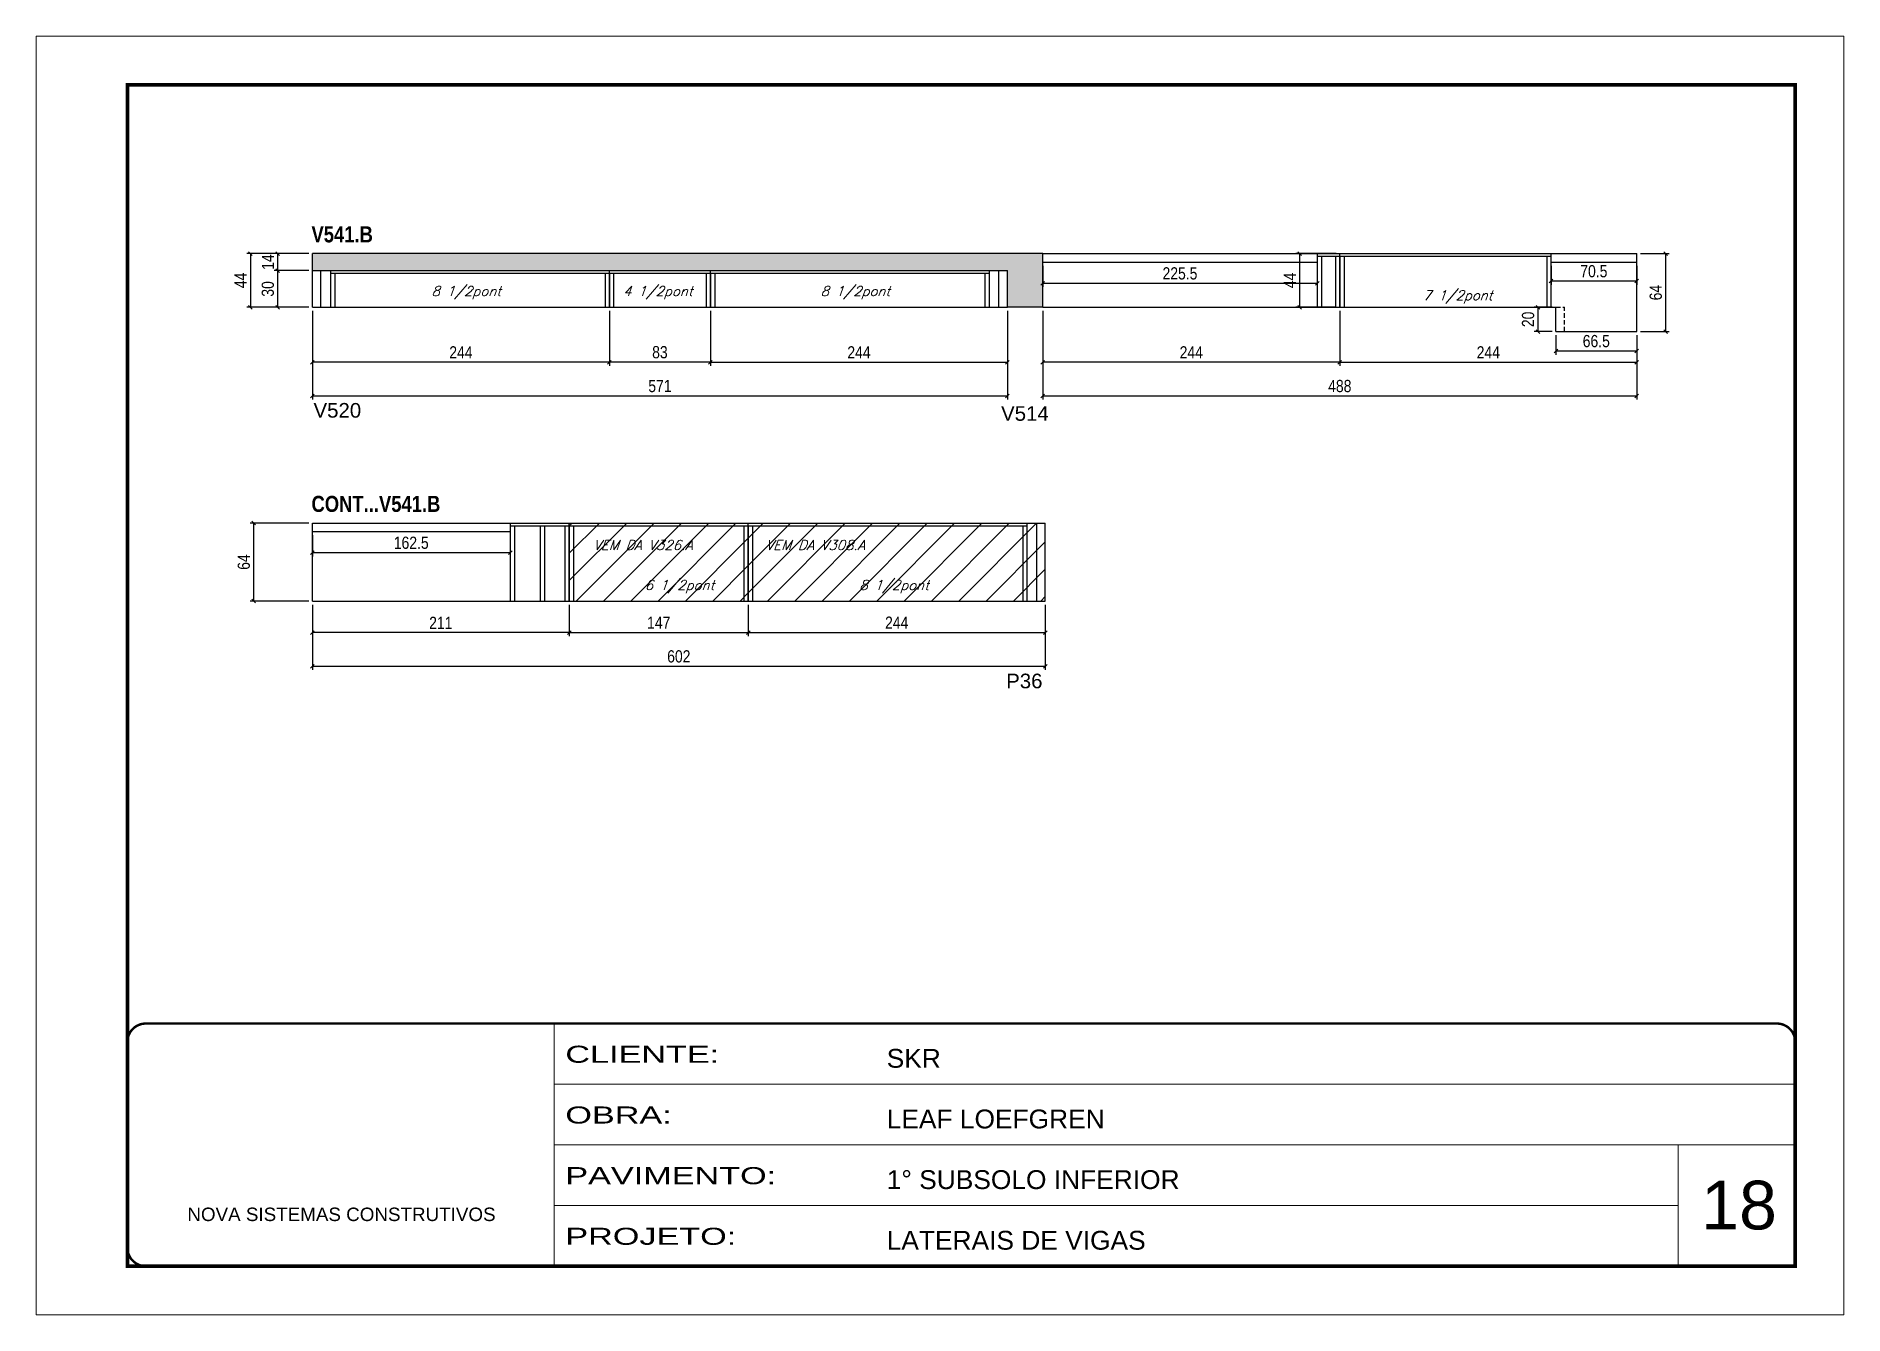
# Model space of a CAD drawing. Extents: x 3309 to 9590, y -2522 to 14608.
# Drawn here: x 4908 to 6393, y 8964 to 10014 of the extents above; entities that cross this region are included whole.
import ezdxf

# ---------------------------------------------------------------- set-up
doc = ezdxf.new("R2010")
doc.units = 0
for name, pattern in [('CONTINUO', [0]), ('DASHED', [0.75, 0.5, -0.25]), ('HIDDEN', [0.375, 0.25, -0.125])]:
    doc.linetypes.add(name, pattern=pattern)
for name, color, linetype in [('5', 5, 'Continuous'), ('COTA', 241, 'Continuous'), ('NOMENCLATURA', 7, 'Continuous'), ('Painéis', 200, 'Continuous'), ('SARR_2.2x7', 40, 'Continuous'), ('SARR_3.5x7', 81, 'Continuous'), ('texto', 7, 'Continuous')]:
    doc.layers.add(name, color=color, linetype=linetype)
for name, color, linetype, lineweight in [('CARIMBO', 255, 'Continuous', 9), ('Folhas', 255, 'Continuous', 9), ('Hachura', 251, 'Continuous', 9), ('SARRAFO DE PRESSAO', 251, 'DASHED', 9)]:
    doc.layers.add(name, color=color, linetype=linetype, lineweight=lineweight)
doc.styles.add('ARIAL', font='arial.ttf')
doc.styles.add('COTA TECNICA', font='techl___.ttf', dxfattribs={"height": 10})
doc.styles.add('Romans', font='romans.shx')
doc.styles.get("Standard").update_dxf_attribs({"font": 'arial.ttf'})
doc.styles.add('TECNICA', font='techb___.ttf', dxfattribs={"height": 10})
doc.styles.add('Tecnologia', font='')
doc.styles.get('Tecnologia').set_extended_font_data('Forgotten Futurist')
doc.dimstyles.new('PAINEL', dxfattribs={"dimtxt": 10, "dimasz": 3, "dimexe": 3, "dimexo": 3, "dimgap": 3, "dimtad": 1, "dimdec": 1, "dimzin": 12, "dimdsep": 46, "dimtxsty": 'COTA TECNICA', "dimblk1": 'OBLIQUE', "dimblk2": 'OBLIQUE', "dimsah": 1, "dimcen": 0.9, "dimclrd": 4, "dimclre": 4, "dimclrt": 240, "dimadec": 1, "dimazin": 3, "dimtfac": 1, "dimtdec": 1, "dimtmove": 0, "dimatfit": 3, "dimfxl": 1, "dimtolj": 1, "dimtzin": 12, "dimarcsym": 0})

msp = doc.modelspace()

# ---------------------------------------------------------------- texts
at = {"layer": '5', "linetype": 'Continuous'}
for s, p in [('V520', (5135.72, 9700.31)), ('V514', (5700.55, 9697.71)), ('P36', (5704.73, 9478.06))]:
    msp.add_text(s, height=12, rotation=359.99996, dxfattribs=at).set_placement(p)
at = {"layer": 'CARIMBO', "style": 'ARIAL'}
msp.add_text('18', height=40, dxfattribs=at).set_placement((6275.73, 9033.7))
at = {"layer": 'NOMENCLATURA', "style": 'TECNICA'}
for s, p in [('V541.B', (5134.06, 9844.21)), ('CONT...V541.B', (5134.06, 9622.88))]:
    msp.add_text(s, height=13.2, dxfattribs=at).set_placement(p)
at = {"layer": 'texto', "color": 2, "char_height": 8, "attachment_point": 5, "style": 'Romans'}
for s, insert in [('{\\Q19;\\C256;8 1/2pont}', (5261.19, 9802.87)), ('{\\Q19;\\C256;4 1/2pont}', (5418.58, 9802.87)), ('{\\Q19;\\C256;8 1/2pont}', (5580.86, 9802.87)), ('{\\Q19;\\C256;7 1/2pont}', (6075.67, 9799.5)), ('{\\Q19;\\C256;VEM DA V326.A}', (5406.37, 9595.67)), ('{\\Q19;\\C256;VEM DA V308.A}', (5547.94, 9595.67)), ('{\\Q19;\\C256;6 1/2pont}', (5436.4, 9561.54)), ('{\\Q19;\\C256;8 1/2pont}', (5612.69, 9561.54))]:
    msp.add_mtext(s, dxfattribs=dict(at, insert=insert))

# ---------------------------------------------------------------- blocks, each defined once
blk = doc.blocks.new('9999999999')
at = {"color": 30, "linetype": 'CONTINUO'}
for p, q in [((98564.6, 34230.2), (98564.6, 34429.4)), ((98564.6, 34379.6), (99584, 34379.6)), ((98564.6, 34329.8), (99488, 34329.8)), ((99584, 34329.8), (99488, 34329.8)), ((99488, 34329.8), (99488, 34230.2)), ((98564.6, 34280), (99488, 34280))]:
    blk.add_line(p, q, dxfattribs=at)
at = {"color": 30, "linetype": 'CONTINUO', "const_width": 2}
blk.add_lwpolyline([(99584, 34230.2), (99584, 34414.4, 0.414214), (99569, 34429.4), (98229, 34429.4, 0.414214), (98214, 34414.4), (98214, 34245.2, 0.414214), (98229, 34230.2), (99584, 34230.2)], format="xyb", dxfattribs=at)
at = {"layer": 'Folhas'}
blk.add_lwpolyline([(98139, 34190.2), (99624, 34190.2), (99624, 35240.2), (98139, 35240.2)], close=True, dxfattribs=at)
at = {"layer": 'Folhas', "color": 30, "const_width": 3}
blk.add_lwpolyline([(98214, 34230.2), (99584, 34230.2), (99584, 35200.2), (98214, 35200.2)], close=True, dxfattribs=at)
at = {"color": 7, "linetype": 'Continuous', "ltscale": 5, "style": 'ARIAL'}
for s, height, p in [('SKR', 15.48, (98837.7, 34393.1)), ('LEAF LOEFGREN', 15.483, (98837.7, 34343.3)), ('1° SUBSOLO INFERIOR', 15.483, (98837.7, 34293.5)), ('NOVA SISTEMAS CONSTRUTIVOS', 11.059, (98263.2, 34267.2)), ('LATERAIS DE VIGAS', 15.483, (98837.7, 34243.7))]:
    blk.add_text(s, height=height, dxfattribs=at).set_placement(p)
at = {"layer": 'Folhas', "color": 7, "style": 'Tecnologia', "width": 1.5}
for s, p in [('CLIENTE:', (98573.7, 34397.2)), ('OBRA:', (98573.7, 34347.3)), ('PAVIMENTO:', (98573.7, 34297.5)), ('PROJETO:', (98573.7, 34247.7))]:
    blk.add_text(s, height=14, dxfattribs=at).set_placement(p)
blk = doc.blocks.new('_Oblique')
at = {"color": 0, "linetype": 'ByBlock', "lineweight": -2}
blk.add_line((-0.5, -0.5), (0.5, 0.5), dxfattribs=at)
blk = doc.blocks.new('*D389')
at = {"layer": 'COTA', "color": 4, "linetype": 'ByBlock', "lineweight": -2, "transparency": 16777216}
for p, q in [((5978.8, 9788), (5978.8, 9742.8)), ((6222.8, 9768), (6222.8, 9742.8)), ((5978.8, 9745.8), (6222.8, 9745.8))]:
    blk.add_line(p, q, dxfattribs=at)
at = {"layer": 'Defpoints', "color": 0, "linetype": 'ByBlock', "transparency": 16777216}
for p in [(5978.8, 9791), (6222.8, 9771), (6222.8, 9745.8)]:
    blk.add_point(p, dxfattribs=at)
at = {"layer": 'COTA', "color": 4, "linetype": 'ByBlock', "lineweight": -2, "transparency": 16777216, "xscale": 3, "yscale": 3, "zscale": 3, "rotation": 180}
blk.add_blockref('_Oblique', (5978.8, 9745.8), dxfattribs=at)
at = {"layer": 'COTA', "color": 4, "linetype": 'ByBlock', "lineweight": -2, "transparency": 16777216, "xscale": 3, "yscale": 3, "zscale": 3}
blk.add_blockref('_Oblique', (6222.8, 9745.8), dxfattribs=at)
at = {"layer": 'COTA', "color": 240, "linetype": 'ByBlock', "transparency": 16777216, "insert": (6100.8, 9753.9), "char_height": 10, "attachment_point": 5, "style": 'COTA TECNICA'}
blk.add_mtext('\\A1;244', dxfattribs=at)
blk = doc.blocks.new('*D395')
at = {"layer": 'COTA', "color": 4, "linetype": 'ByBlock', "lineweight": -2, "transparency": 16777216}
for p, q in [((5734.8, 9788), (5734.8, 9715.1)), ((6222.8, 9768), (6222.8, 9715.1)), ((5734.8, 9718.1), (6222.8, 9718.1))]:
    blk.add_line(p, q, dxfattribs=at)
at = {"layer": 'Defpoints', "color": 0, "linetype": 'ByBlock', "transparency": 16777216}
for p in [(5734.8, 9791), (6222.8, 9771), (6222.8, 9718.1)]:
    blk.add_point(p, dxfattribs=at)
at = {"layer": 'COTA', "color": 4, "linetype": 'ByBlock', "lineweight": -2, "transparency": 16777216, "xscale": 3, "yscale": 3, "zscale": 3, "rotation": 180}
blk.add_blockref('_Oblique', (5734.8, 9718.1), dxfattribs=at)
at = {"layer": 'COTA', "color": 4, "linetype": 'ByBlock', "lineweight": -2, "transparency": 16777216, "xscale": 3, "yscale": 3, "zscale": 3}
blk.add_blockref('_Oblique', (6222.8, 9718.1), dxfattribs=at)
at = {"layer": 'COTA', "color": 240, "linetype": 'ByBlock', "transparency": 16777216, "insert": (5978.8, 9726.2), "char_height": 10, "attachment_point": 5, "style": 'COTA TECNICA'}
blk.add_mtext('\\A1;488', dxfattribs=at)
blk = doc.blocks.new('*D387')
at = {"layer": 'COTA', "color": 4, "lineweight": -2, "transparency": 16777216}
for p, q in [((6225.8, 9835), (6249.5, 9835)), ((6246.5, 9771), (6246.5, 9835)), ((6225.8, 9771), (6249.5, 9771))]:
    blk.add_line(p, q, dxfattribs=at)
at = {"layer": 'Defpoints', "color": 0, "transparency": 16777216}
for p in [(6222.8, 9835), (6246.5, 9835), (6222.8, 9771)]:
    blk.add_point(p, dxfattribs=at)
at = {"layer": 'COTA', "color": 4, "lineweight": -2, "transparency": 16777216, "xscale": 3, "yscale": 3, "zscale": 3}
for p, rotation in [((6246.5, 9835), 90), ((6246.5, 9771), 270)]:
    blk.add_blockref('_Oblique', p, dxfattribs=dict(at, rotation=rotation))
at = {"layer": 'COTA', "color": 240, "transparency": 16777216, "insert": (6238.4, 9803), "char_height": 10, "attachment_point": 5, "rotation": 90, "style": 'COTA TECNICA'}
blk.add_mtext('\\A1;64', dxfattribs=at)
blk = doc.blocks.new('*D388')
at = {"layer": 'COTA', "color": 4, "lineweight": -2, "transparency": 16777216}
for p, q in [((5734.8, 9788), (5734.8, 9742.8)), ((5978.8, 9788), (5978.8, 9742.8)), ((5978.8, 9745.8), (5734.8, 9745.8))]:
    blk.add_line(p, q, dxfattribs=at)
at = {"layer": 'Defpoints', "color": 0, "transparency": 16777216}
for p in [(5734.8, 9791, 0), (5978.8, 9791, 0), (5734.8, 9745.8)]:
    blk.add_point(p, dxfattribs=at)
at = {"layer": 'COTA', "color": 4, "lineweight": -2, "transparency": 16777216, "xscale": 3, "yscale": 3, "zscale": 3, "rotation": 180}
blk.add_blockref('_Oblique', (5734.8, 9745.8), dxfattribs=at)
at = {"layer": 'COTA', "color": 4, "lineweight": -2, "transparency": 16777216, "xscale": 3, "yscale": 3, "zscale": 3}
blk.add_blockref('_Oblique', (5978.8, 9745.8), dxfattribs=at)
at = {"layer": 'COTA', "color": 240, "transparency": 16777216, "insert": (5856.8, 9753.9), "char_height": 10, "attachment_point": 5, "style": 'COTA TECNICA'}
blk.add_mtext('\\A1;244', dxfattribs=at)
blk = doc.blocks.new('*D394')
at = {"layer": 'COTA', "color": 4, "lineweight": -2, "transparency": 16777216}
for p, q in [((5734.8, 9825), (5734.8, 9807.6)), ((5960.3, 9825), (5960.3, 9807.6)), ((5734.8, 9810.6), (5960.3, 9810.6))]:
    blk.add_line(p, q, dxfattribs=at)
at = {"layer": 'Defpoints', "color": 0, "transparency": 16777216}
for p in [(5734.8, 9828, 0), (5960.3, 9828, 0), (5960.3, 9810.6)]:
    blk.add_point(p, dxfattribs=at)
at = {"layer": 'COTA', "color": 4, "lineweight": -2, "transparency": 16777216, "xscale": 3, "yscale": 3, "zscale": 3, "rotation": 180}
blk.add_blockref('_Oblique', (5734.8, 9810.6), dxfattribs=at)
at = {"layer": 'COTA', "color": 4, "lineweight": -2, "transparency": 16777216, "xscale": 3, "yscale": 3, "zscale": 3}
blk.add_blockref('_Oblique', (5960.3, 9810.6), dxfattribs=at)
at = {"layer": 'COTA', "color": 240, "transparency": 16777216, "insert": (5847.5, 9818.7), "char_height": 10, "attachment_point": 5, "style": 'COTA TECNICA'}
blk.add_mtext('\\A1;225.5', dxfattribs=at)
blk = doc.blocks.new('*D384')
at = {"layer": 'COTA', "color": 4, "linetype": 'ByBlock', "lineweight": -2, "transparency": 16777216}
for p, q in [((5461.8, 9788), (5461.8, 9742.8)), ((5705.8, 9788), (5705.8, 9742.8)), ((5461.8, 9745.8), (5705.8, 9745.8))]:
    blk.add_line(p, q, dxfattribs=at)
at = {"layer": 'Defpoints', "color": 0, "linetype": 'ByBlock', "transparency": 16777216}
for p in [(5461.8, 9791), (5705.8, 9791), (5705.8, 9745.8)]:
    blk.add_point(p, dxfattribs=at)
at = {"layer": 'COTA', "color": 4, "linetype": 'ByBlock', "lineweight": -2, "transparency": 16777216, "xscale": 3, "yscale": 3, "zscale": 3, "rotation": 180}
blk.add_blockref('_Oblique', (5461.8, 9745.8), dxfattribs=at)
at = {"layer": 'COTA', "color": 4, "linetype": 'ByBlock', "lineweight": -2, "transparency": 16777216, "xscale": 3, "yscale": 3, "zscale": 3}
blk.add_blockref('_Oblique', (5705.8, 9745.8), dxfattribs=at)
at = {"layer": 'COTA', "color": 240, "linetype": 'ByBlock', "transparency": 16777216, "insert": (5583.8, 9753.9), "char_height": 10, "attachment_point": 5, "style": 'COTA TECNICA'}
blk.add_mtext('\\A1;244', dxfattribs=at)
blk = doc.blocks.new('*D390')
at = {"layer": 'COTA', "color": 4, "linetype": 'ByBlock', "lineweight": -2, "transparency": 16777216}
for p, q in [((5134.8, 9788), (5134.8, 9715.1)), ((5705.8, 9788), (5705.8, 9715.1)), ((5134.8, 9718.1), (5705.8, 9718.1))]:
    blk.add_line(p, q, dxfattribs=at)
at = {"layer": 'Defpoints', "color": 0, "linetype": 'ByBlock', "transparency": 16777216}
for p in [(5134.8, 9791), (5705.8, 9791), (5705.8, 9718.1)]:
    blk.add_point(p, dxfattribs=at)
at = {"layer": 'COTA', "color": 4, "linetype": 'ByBlock', "lineweight": -2, "transparency": 16777216, "xscale": 3, "yscale": 3, "zscale": 3, "rotation": 180}
blk.add_blockref('_Oblique', (5134.8, 9718.1), dxfattribs=at)
at = {"layer": 'COTA', "color": 4, "linetype": 'ByBlock', "lineweight": -2, "transparency": 16777216, "xscale": 3, "yscale": 3, "zscale": 3}
blk.add_blockref('_Oblique', (5705.8, 9718.1), dxfattribs=at)
at = {"layer": 'COTA', "color": 240, "linetype": 'ByBlock', "transparency": 16777216, "insert": (5420.3, 9726.2), "char_height": 10, "attachment_point": 5, "style": 'COTA TECNICA'}
blk.add_mtext('\\A1;571', dxfattribs=at)
blk = doc.blocks.new('*D391')
at = {"layer": 'COTA', "color": 4, "lineweight": -2, "transparency": 16777216}
for p, q in [((5131.8, 9821), (5103.4, 9821)), ((5106.4, 9791), (5106.4, 9821)), ((5131.8, 9791), (5103.4, 9791))]:
    blk.add_line(p, q, dxfattribs=at)
at = {"layer": 'Defpoints', "color": 0, "transparency": 16777216}
for p in [(5106.4, 9821), (5134.8, 9821), (5134.8, 9791)]:
    blk.add_point(p, dxfattribs=at)
at = {"layer": 'COTA', "color": 4, "lineweight": -2, "transparency": 16777216, "xscale": 3, "yscale": 3, "zscale": 3}
for p, rotation in [((5106.4, 9821), 90), ((5106.4, 9791), 270)]:
    blk.add_blockref('_Oblique', p, dxfattribs=dict(at, rotation=rotation))
at = {"layer": 'COTA', "color": 240, "transparency": 16777216, "insert": (5098.2, 9806), "char_height": 10, "attachment_point": 5, "rotation": 90, "style": 'COTA TECNICA'}
blk.add_mtext('\\A1;30', dxfattribs=at)
blk = doc.blocks.new('*D385')
at = {"layer": 'COTA', "color": 4, "lineweight": -2, "transparency": 16777216}
for p, q in [((5134.8, 9788), (5134.8, 9742.8)), ((5378.8, 9788), (5378.8, 9742.8)), ((5378.8, 9745.8), (5134.8, 9745.8))]:
    blk.add_line(p, q, dxfattribs=at)
at = {"layer": 'Defpoints', "color": 0, "transparency": 16777216}
for p in [(5134.8, 9791, 0), (5378.8, 9791, 0), (5134.8, 9745.8)]:
    blk.add_point(p, dxfattribs=at)
at = {"layer": 'COTA', "color": 4, "lineweight": -2, "transparency": 16777216, "xscale": 3, "yscale": 3, "zscale": 3, "rotation": 180}
blk.add_blockref('_Oblique', (5134.8, 9745.8), dxfattribs=at)
at = {"layer": 'COTA', "color": 4, "lineweight": -2, "transparency": 16777216, "xscale": 3, "yscale": 3, "zscale": 3}
blk.add_blockref('_Oblique', (5378.8, 9745.8), dxfattribs=at)
at = {"layer": 'COTA', "color": 240, "transparency": 16777216, "insert": (5256.8, 9753.9), "char_height": 10, "attachment_point": 5, "style": 'COTA TECNICA'}
blk.add_mtext('\\A1;244', dxfattribs=at)
blk = doc.blocks.new('*D392')
at = {"layer": 'COTA', "color": 4, "lineweight": -2, "transparency": 16777216}
for p, q in [((5131.8, 9835), (5103.4, 9835)), ((5106.4, 9821), (5106.4, 9835)), ((5131.8, 9821), (5103.4, 9821))]:
    blk.add_line(p, q, dxfattribs=at)
at = {"layer": 'Defpoints', "color": 0, "transparency": 16777216}
for p in [(5106.4, 9835), (5134.8, 9835, 0), (5134.8, 9821, 0)]:
    blk.add_point(p, dxfattribs=at)
at = {"layer": 'COTA', "color": 4, "lineweight": -2, "transparency": 16777216, "xscale": 3, "yscale": 3, "zscale": 3}
for p, rotation in [((5106.4, 9835), 90), ((5106.4, 9821), 270)]:
    blk.add_blockref('_Oblique', p, dxfattribs=dict(at, rotation=rotation))
at = {"layer": 'COTA', "color": 240, "transparency": 16777216, "insert": (5098.3, 9828), "char_height": 10, "attachment_point": 5, "rotation": 90, "style": 'COTA TECNICA'}
blk.add_mtext('\\A1;14', dxfattribs=at)
blk = doc.blocks.new('*D386')
at = {"layer": 'COTA', "color": 4, "lineweight": -2, "transparency": 16777216}
for p, q in [((5131.8, 9835), (5080.9, 9835)), ((5083.9, 9835), (5083.9, 9791)), ((5131.8, 9791), (5080.9, 9791))]:
    blk.add_line(p, q, dxfattribs=at)
at = {"layer": 'Defpoints', "color": 0, "transparency": 16777216}
for p in [(5134.8, 9835, 0), (5083.9, 9791), (5134.8, 9791, 0)]:
    blk.add_point(p, dxfattribs=at)
at = {"layer": 'COTA', "color": 4, "lineweight": -2, "transparency": 16777216, "xscale": 3, "yscale": 3, "zscale": 3}
for p, rotation in [((5083.9, 9835), 90), ((5083.9, 9791), 270)]:
    blk.add_blockref('_Oblique', p, dxfattribs=dict(at, rotation=rotation))
at = {"layer": 'COTA', "color": 240, "transparency": 16777216, "insert": (5075.8, 9813), "char_height": 10, "attachment_point": 5, "rotation": 90, "style": 'COTA TECNICA'}
blk.add_mtext('\\A1;44', dxfattribs=at)
blk = doc.blocks.new('*D393')
at = {"layer": 'COTA', "color": 4, "lineweight": -2, "transparency": 16777216}
for p, q in [((5378.8, 9788), (5378.8, 9742.8)), ((5461.8, 9788), (5461.8, 9742.8)), ((5461.8, 9745.8), (5378.8, 9745.8))]:
    blk.add_line(p, q, dxfattribs=at)
at = {"layer": 'Defpoints', "color": 0, "transparency": 16777216}
for p in [(5378.8, 9791), (5461.8, 9791), (5378.8, 9745.8)]:
    blk.add_point(p, dxfattribs=at)
at = {"layer": 'COTA', "color": 4, "lineweight": -2, "transparency": 16777216, "xscale": 3, "yscale": 3, "zscale": 3, "rotation": 180}
blk.add_blockref('_Oblique', (5378.8, 9745.8), dxfattribs=at)
at = {"layer": 'COTA', "color": 4, "lineweight": -2, "transparency": 16777216, "xscale": 3, "yscale": 3, "zscale": 3}
blk.add_blockref('_Oblique', (5461.8, 9745.8), dxfattribs=at)
at = {"layer": 'COTA', "color": 240, "transparency": 16777216, "insert": (5420.3, 9754), "char_height": 10, "attachment_point": 5, "style": 'COTA TECNICA'}
blk.add_mtext('\\A1;83', dxfattribs=at)
blk = doc.blocks.new('*D396')
at = {"layer": 'COTA', "color": 4, "lineweight": -2, "transparency": 16777216}
for p, q in [((6152.3, 9825), (6152.3, 9809.4)), ((6222.8, 9825), (6222.8, 9809.4)), ((6222.8, 9812.4), (6152.3, 9812.4))]:
    blk.add_line(p, q, dxfattribs=at)
at = {"layer": 'Defpoints', "color": 0, "transparency": 16777216}
for p in [(6152.3, 9828, 0), (6222.8, 9828, 0), (6152.3, 9812.4)]:
    blk.add_point(p, dxfattribs=at)
at = {"layer": 'COTA', "color": 4, "lineweight": -2, "transparency": 16777216, "xscale": 3, "yscale": 3, "zscale": 3, "rotation": 180}
blk.add_blockref('_Oblique', (6152.3, 9812.4), dxfattribs=at)
at = {"layer": 'COTA', "color": 4, "lineweight": -2, "transparency": 16777216, "xscale": 3, "yscale": 3, "zscale": 3}
blk.add_blockref('_Oblique', (6222.8, 9812.4), dxfattribs=at)
at = {"layer": 'COTA', "color": 240, "transparency": 16777216, "insert": (6187.5, 9820.5), "char_height": 10, "attachment_point": 5, "style": 'COTA TECNICA'}
blk.add_mtext('\\A1;70.5', dxfattribs=at)
blk = doc.blocks.new('*D397')
at = {"layer": 'COTA', "color": 4, "linetype": 'ByBlock', "lineweight": -2, "transparency": 16777216}
for p, q in [((5492.8, 9546.7), (5492.8, 9520.8)), ((5736.8, 9546.7), (5736.8, 9520.8)), ((5492.8, 9523.8), (5736.8, 9523.8))]:
    blk.add_line(p, q, dxfattribs=at)
at = {"layer": 'Defpoints', "color": 0, "linetype": 'ByBlock', "transparency": 16777216}
for p in [(5492.8, 9549.7), (5736.8, 9549.7), (5736.8, 9523.8)]:
    blk.add_point(p, dxfattribs=at)
at = {"layer": 'COTA', "color": 4, "linetype": 'ByBlock', "lineweight": -2, "transparency": 16777216, "xscale": 3, "yscale": 3, "zscale": 3, "rotation": 180}
blk.add_blockref('_Oblique', (5492.8, 9523.8), dxfattribs=at)
at = {"layer": 'COTA', "color": 4, "linetype": 'ByBlock', "lineweight": -2, "transparency": 16777216, "xscale": 3, "yscale": 3, "zscale": 3}
blk.add_blockref('_Oblique', (5736.8, 9523.8), dxfattribs=at)
at = {"layer": 'COTA', "color": 240, "linetype": 'ByBlock', "transparency": 16777216, "insert": (5614.8, 9531.9), "char_height": 10, "attachment_point": 5, "style": 'COTA TECNICA'}
blk.add_mtext('\\A1;244', dxfattribs=at)
blk = doc.blocks.new('*D399')
at = {"layer": 'COTA', "color": 4, "linetype": 'ByBlock', "lineweight": -2, "transparency": 16777216}
for p, q in [((5134.8, 9546.7), (5134.8, 9493.1)), ((5736.8, 9546.7), (5736.8, 9493.1)), ((5134.8, 9496.1), (5736.8, 9496.1))]:
    blk.add_line(p, q, dxfattribs=at)
at = {"layer": 'Defpoints', "color": 0, "linetype": 'ByBlock', "transparency": 16777216}
for p in [(5134.8, 9549.7), (5736.8, 9549.7), (5736.8, 9496.1)]:
    blk.add_point(p, dxfattribs=at)
at = {"layer": 'COTA', "color": 4, "linetype": 'ByBlock', "lineweight": -2, "transparency": 16777216, "xscale": 3, "yscale": 3, "zscale": 3, "rotation": 180}
blk.add_blockref('_Oblique', (5134.8, 9496.1), dxfattribs=at)
at = {"layer": 'COTA', "color": 4, "linetype": 'ByBlock', "lineweight": -2, "transparency": 16777216, "xscale": 3, "yscale": 3, "zscale": 3}
blk.add_blockref('_Oblique', (5736.8, 9496.1), dxfattribs=at)
at = {"layer": 'COTA', "color": 240, "linetype": 'ByBlock', "transparency": 16777216, "insert": (5435.8, 9504.2), "char_height": 10, "attachment_point": 5, "style": 'COTA TECNICA'}
blk.add_mtext('\\A1;602', dxfattribs=at)
blk = doc.blocks.new('*D400')
at = {"layer": 'COTA', "color": 4, "lineweight": -2, "transparency": 16777216}
for p, q in [((5131.8, 9613.7), (5083.6, 9613.7)), ((5086.6, 9549.7), (5086.6, 9613.7)), ((5131.8, 9549.7), (5083.6, 9549.7))]:
    blk.add_line(p, q, dxfattribs=at)
at = {"layer": 'Defpoints', "color": 0, "transparency": 16777216}
for p in [(5086.6, 9613.7), (5134.8, 9613.7), (5134.8, 9549.7)]:
    blk.add_point(p, dxfattribs=at)
at = {"layer": 'COTA', "color": 4, "lineweight": -2, "transparency": 16777216, "xscale": 3, "yscale": 3, "zscale": 3}
for p, rotation in [((5086.6, 9613.7), 90), ((5086.6, 9549.7), 270)]:
    blk.add_blockref('_Oblique', p, dxfattribs=dict(at, rotation=rotation))
at = {"layer": 'COTA', "color": 240, "transparency": 16777216, "insert": (5078.5, 9581.7), "char_height": 10, "attachment_point": 5, "rotation": 90, "style": 'COTA TECNICA'}
blk.add_mtext('\\A1;64', dxfattribs=at)
blk = doc.blocks.new('*D398')
at = {"layer": 'COTA', "color": 4, "lineweight": -2, "transparency": 16777216}
for p, q in [((5134.8, 9546.7), (5134.8, 9520.8)), ((5345.8, 9546.7), (5345.8, 9520.8)), ((5345.8, 9523.8), (5134.8, 9523.8))]:
    blk.add_line(p, q, dxfattribs=at)
at = {"layer": 'Defpoints', "color": 0, "transparency": 16777216}
for p in [(5134.8, 9549.7, 0), (5345.8, 9549.7, 0), (5134.8, 9523.8)]:
    blk.add_point(p, dxfattribs=at)
at = {"layer": 'COTA', "color": 4, "lineweight": -2, "transparency": 16777216, "xscale": 3, "yscale": 3, "zscale": 3, "rotation": 180}
blk.add_blockref('_Oblique', (5134.8, 9523.8), dxfattribs=at)
at = {"layer": 'COTA', "color": 4, "lineweight": -2, "transparency": 16777216, "xscale": 3, "yscale": 3, "zscale": 3}
blk.add_blockref('_Oblique', (5345.8, 9523.8), dxfattribs=at)
at = {"layer": 'COTA', "color": 240, "transparency": 16777216, "insert": (5240.3, 9531.8), "char_height": 10, "attachment_point": 5, "style": 'COTA TECNICA'}
blk.add_mtext('\\A1;211', dxfattribs=at)
blk = doc.blocks.new('*D401')
at = {"layer": 'COTA', "color": 4, "lineweight": -2, "transparency": 16777216}
for p, q in [((5134.8, 9603.7), (5134.8, 9586.3)), ((5297.3, 9603.7), (5297.3, 9586.3)), ((5297.3, 9589.3), (5134.8, 9589.3))]:
    blk.add_line(p, q, dxfattribs=at)
at = {"layer": 'Defpoints', "color": 0, "transparency": 16777216}
for p in [(5134.8, 9606.7), (5297.3, 9606.7), (5134.8, 9589.3)]:
    blk.add_point(p, dxfattribs=at)
at = {"layer": 'COTA', "color": 4, "lineweight": -2, "transparency": 16777216, "xscale": 3, "yscale": 3, "zscale": 3, "rotation": 180}
blk.add_blockref('_Oblique', (5134.8, 9589.3), dxfattribs=at)
at = {"layer": 'COTA', "color": 4, "lineweight": -2, "transparency": 16777216, "xscale": 3, "yscale": 3, "zscale": 3}
blk.add_blockref('_Oblique', (5297.3, 9589.3), dxfattribs=at)
at = {"layer": 'COTA', "color": 240, "transparency": 16777216, "insert": (5216, 9597.5), "char_height": 10, "attachment_point": 5, "style": 'COTA TECNICA'}
blk.add_mtext('\\A1;162.5', dxfattribs=at)
blk = doc.blocks.new('*D403')
at = {"layer": 'COTA', "color": 4, "lineweight": -2, "transparency": 16777216}
for p, q in [((5345.8, 9546.7), (5345.8, 9520.8)), ((5492.8, 9546.7), (5492.8, 9520.8)), ((5345.8, 9523.8), (5492.8, 9523.8))]:
    blk.add_line(p, q, dxfattribs=at)
at = {"layer": 'Defpoints', "color": 0, "transparency": 16777216}
for p in [(5345.8, 9549.7), (5492.8, 9549.7), (5492.8, 9523.8)]:
    blk.add_point(p, dxfattribs=at)
at = {"layer": 'COTA', "color": 4, "lineweight": -2, "transparency": 16777216, "xscale": 3, "yscale": 3, "zscale": 3, "rotation": 180}
blk.add_blockref('_Oblique', (5345.8, 9523.8), dxfattribs=at)
at = {"layer": 'COTA', "color": 4, "lineweight": -2, "transparency": 16777216, "xscale": 3, "yscale": 3, "zscale": 3}
blk.add_blockref('_Oblique', (5492.8, 9523.8), dxfattribs=at)
at = {"layer": 'COTA', "color": 240, "transparency": 16777216, "insert": (5419.3, 9531.9), "char_height": 10, "attachment_point": 5, "style": 'COTA TECNICA'}
blk.add_mtext('\\A1;147', dxfattribs=at)
blk = doc.blocks.new('*D404')
at = {"layer": 'COTA', "color": 4, "lineweight": -2, "transparency": 16777216}
for p, q in [((6153.3, 9791), (6138.6, 9791)), ((6141.6, 9791), (6141.6, 9771)), ((6153.3, 9771), (6138.6, 9771))]:
    blk.add_line(p, q, dxfattribs=at)
at = {"layer": 'Defpoints', "color": 0, "transparency": 16777216}
for p in [(6156.3, 9791), (6141.6, 9771), (6156.3, 9771)]:
    blk.add_point(p, dxfattribs=at)
at = {"layer": 'COTA', "color": 4, "lineweight": -2, "transparency": 16777216, "xscale": 3, "yscale": 3, "zscale": 3}
for p, rotation in [((6141.6, 9791), 90), ((6141.6, 9771), 270)]:
    blk.add_blockref('_Oblique', p, dxfattribs=dict(at, rotation=rotation))
at = {"layer": 'COTA', "color": 240, "transparency": 16777216, "insert": (6133.5, 9781), "char_height": 10, "attachment_point": 5, "rotation": 90, "style": 'COTA TECNICA'}
blk.add_mtext('\\A1;20', dxfattribs=at)
blk = doc.blocks.new('*D405')
at = {"layer": 'COTA', "color": 4, "lineweight": -2, "transparency": 16777216}
for p, q in [((6156.3, 9768), (6156.3, 9752)), ((6222.8, 9768), (6222.8, 9752)), ((6222.8, 9755), (6156.3, 9755))]:
    blk.add_line(p, q, dxfattribs=at)
at = {"layer": 'Defpoints', "color": 0, "transparency": 16777216}
for p in [(6156.3, 9771), (6222.8, 9771), (6156.3, 9755)]:
    blk.add_point(p, dxfattribs=at)
at = {"layer": 'COTA', "color": 4, "lineweight": -2, "transparency": 16777216, "xscale": 3, "yscale": 3, "zscale": 3, "rotation": 180}
blk.add_blockref('_Oblique', (6156.3, 9755), dxfattribs=at)
at = {"layer": 'COTA', "color": 4, "lineweight": -2, "transparency": 16777216, "xscale": 3, "yscale": 3, "zscale": 3}
blk.add_blockref('_Oblique', (6222.8, 9755), dxfattribs=at)
at = {"layer": 'COTA', "color": 240, "transparency": 16777216, "insert": (6189.5, 9763.1), "char_height": 10, "attachment_point": 5, "style": 'COTA TECNICA'}
blk.add_mtext('\\A1;66.5', dxfattribs=at)
blk = doc.blocks.new('*D406')
at = {"layer": 'COTA', "color": 4, "lineweight": -2, "transparency": 16777216}
for p, q in [((5975.8, 9835), (5942.8, 9835)), ((5945.8, 9835), (5945.8, 9791)), ((5975.8, 9791), (5942.8, 9791))]:
    blk.add_line(p, q, dxfattribs=at)
at = {"layer": 'Defpoints', "color": 0, "transparency": 16777216}
for p in [(5978.8, 9835), (5945.8, 9791), (5978.8, 9791)]:
    blk.add_point(p, dxfattribs=at)
at = {"layer": 'COTA', "color": 4, "lineweight": -2, "transparency": 16777216, "xscale": 3, "yscale": 3, "zscale": 3}
for p, rotation in [((5945.8, 9835), 90), ((5945.8, 9791), 270)]:
    blk.add_blockref('_Oblique', p, dxfattribs=dict(at, rotation=rotation))
at = {"layer": 'COTA', "color": 240, "transparency": 16777216, "insert": (5937.7, 9813), "char_height": 10, "attachment_point": 5, "rotation": 90, "style": 'COTA TECNICA'}
blk.add_mtext('\\A1;44', dxfattribs=at)

# ---------------------------------------------------------------- dimensions: what is measured, and where the dimension line sits
at = {"layer": 'COTA'}
for base, p1, p2, angle, picture, middle in [((5083.88, 9791.03, 0), (5134.78, 9835.03), (5134.78, 9791.03), 90, '*D386', (5075.81, 9813.03, 0)), ((5945.78, 9791.03), (5978.78, 9835.03), (5978.78, 9791.03), 90, '*D406', (5937.71, 9813.03)), ((6246.46, 9835.03), (6222.78, 9771.03), (6222.78, 9835.03), 90, '*D387', (6238.36, 9803.03)), ((5106.41, 9821.03), (5134.78, 9791.03), (5134.78, 9821.03), 90, '*D391', (5098.2, 9806.03)), ((5960.28, 9810.62, 0), (5734.78, 9828.03), (5960.28, 9828.03), 180, '*D394', (5847.53, 9818.73, 0)), ((5134.78, 9745.78, 0), (5378.78, 9791.03), (5134.78, 9791.03), 180, '*D385', (5256.78, 9753.85, 0)), ((5378.78, 9745.78), (5461.78, 9791.03), (5378.78, 9791.03), 180, '*D393', (5420.28, 9754.02)), ((5734.78, 9745.78, 0), (5978.78, 9791.03), (5734.78, 9791.03), 180, '*D388', (5856.78, 9753.85, 0)), ((5086.63, 9613.7), (5134.78, 9549.7), (5134.78, 9613.7), 90, '*D400', (5078.53, 9581.7)), ((5134.78, 9589.34), (5297.28, 9606.7), (5134.78, 9606.7), 180, '*D401', (5216.03, 9597.45)), ((5134.78, 9523.78, 0), (5345.78, 9549.7), (5134.78, 9549.7), 180, '*D398', (5240.28, 9531.84, 0))]:
    dim = msp.add_linear_dim(base=base, p1=p1, p2=p2, angle=angle, dimstyle='PAINEL', dxfattribs=at)
    dim.commit()
    dim.dimension.update_dxf_attribs({"geometry": picture, "text_midpoint": middle})
for base, p1, p2, picture, middle in [((5106.41, 9835.03, 0), (5134.78, 9821.03), (5134.78, 9835.03), '*D392', (5106.41, 9828.03, 0)), ((6141.64, 9771.03), (6156.28, 9791.03), (6156.28, 9771.03), '*D404', (6141.64, 9781.03))]:
    dim = msp.add_linear_dim(base=base, p1=p1, p2=p2, angle=90, dimstyle='PAINEL', dxfattribs=at)
    dim.commit()
    dim.dimension.update_dxf_attribs({"geometry": picture, "text_midpoint": middle, "dimtype": 160})
for base, p1, p2, picture, middle in [((6152.28, 9812.36, 0), (6222.78, 9828.03), (6152.28, 9828.03), '*D396', (6187.53, 9820.47, 0)), ((6156.28, 9754.96), (6222.78, 9771.03), (6156.28, 9771.03), '*D405', (6189.53, 9763.07)), ((5492.78, 9523.78), (5345.78, 9549.7), (5492.78, 9549.7), '*D403', (5419.28, 9531.86))]:
    dim = msp.add_linear_dim(base=base, p1=p1, p2=p2, dimstyle='PAINEL', dxfattribs=at)
    dim.commit()
    dim.dimension.update_dxf_attribs({"geometry": picture, "text_midpoint": middle})
at = {"layer": 'COTA', "linetype": 'ByBlock'}
for base, p1, p2, picture, middle in [((5705.78, 9718.07), (5134.78, 9791.03), (5705.78, 9791.03), '*D390', (5420.28, 9726.18)), ((6222.78, 9718.07), (5734.78, 9791.03), (6222.78, 9771.03), '*D395', (5978.78, 9726.16)), ((5736.78, 9496.07), (5134.78, 9549.7), (5736.78, 9549.7), '*D399', (5435.78, 9504.18))]:
    dim = msp.add_linear_dim(base=base, p1=p1, p2=p2, dimstyle='PAINEL', dxfattribs=at)
    dim.commit()
    dim.dimension.update_dxf_attribs({"geometry": picture, "text_midpoint": middle})
for base, p1, p2, picture, middle in [((5705.78, 9745.78), (5461.78, 9791.03), (5705.78, 9791.03), '*D384', (5583.78, 9753.85)), ((6222.78, 9745.78), (5978.78, 9791.03), (6222.78, 9771.03), '*D389', (6100.78, 9753.85)), ((5736.78, 9523.78), (5492.78, 9549.7), (5736.78, 9549.7), '*D397', (5614.78, 9531.86))]:
    dim = msp.add_linear_dim(base=base, p1=p1, p2=p2, dimstyle='PAINEL', override={"dimtmove": 1}, dxfattribs=at)
    dim.commit()
    dim.dimension.update_dxf_attribs({"geometry": picture, "text_midpoint": middle})

# ---------------------------------------------------------------- hatches: boundary and pattern name
at = {"layer": 'COTA'}
h = msp.add_hatch(dxfattribs=at)
h.set_pattern_fill('AR-CONC', color=256, scale=0.03)
h.paths.add_polyline_path([(5734.78, 9835.03), (5134.78, 9835.03), (5134.78, 9821.03), (5705.78, 9821.03), (5705.78, 9791.03), (5734.78, 9791.03)])
at = {"layer": 'Hachura'}
h = msp.add_hatch(dxfattribs=at)
h.set_pattern_fill('ANSI31', color=256, scale=5)
h.paths.add_polyline_path([(5492.78, 9613.7), (5345.78, 9613.7), (5345.78, 9549.7), (5492.78, 9549.7)])
h = msp.add_hatch(dxfattribs=at)
h.set_pattern_fill('ANSI31', color=256, scale=5)
h.paths.add_polyline_path([(5736.78, 9613.7), (5492.78, 9613.7), (5492.78, 9549.7), (5736.78, 9549.7)])

# ---------------------------------------------------------------- linework, layer by layer
at = {"layer": 'COTA'}
for p, q in [((5134.78, 9821.03), (5134.78, 9835.03)), ((5734.78, 9835.03), (5134.78, 9835.03)), ((5734.78, 9791.03), (5705.78, 9791.03))]:
    msp.add_line(p, q, dxfattribs=at)
at = {"layer": 'Painéis', "linetype": 'ByBlock'}
for p, q in [((5734.78, 9835.03), (6222.78, 9835.03)), ((5734.78, 9791.03), (5734.78, 9835.03)), ((5978.78, 9791.03), (5978.78, 9835.03)), ((6222.78, 9771.03), (6222.78, 9835.03)), ((5134.78, 9821.03), (5705.78, 9821.03)), ((5134.78, 9791.03), (5134.78, 9821.03)), ((5378.78, 9791.03), (5378.78, 9821.03)), ((5461.78, 9791.03), (5461.78, 9821.03)), ((5705.78, 9791.03), (5705.78, 9821.03)), ((5134.78, 9791.03), (5705.78, 9791.03)), ((5734.78, 9791.03), (6156.28, 9791.03)), ((6156.28, 9771.03), (6156.28, 9791.03)), ((6156.28, 9771.03), (6222.78, 9771.03)), ((5134.78, 9613.7), (5736.78, 9613.7)), ((5134.78, 9549.7), (5134.78, 9613.7)), ((5345.78, 9549.7), (5345.78, 9613.7)), ((5492.78, 9549.7), (5492.78, 9613.7)), ((5736.78, 9549.7), (5736.78, 9613.7)), ((5134.78, 9549.7), (5736.78, 9549.7))]:
    msp.add_line(p, q, dxfattribs=at)
at = {"layer": 'SARR_2.2x7', "linetype": 'Continuous'}
for p, q in [((5960.28, 9832.83), (5978.78, 9832.83)), ((5978.78, 9832.83), (5978.78, 9832.83)), ((5978.78, 9832.83), (6152.28, 9832.83)), ((5141.78, 9791.03), (5141.78, 9821.03)), ((5149.78, 9818.83), (5378.78, 9818.83)), ((5378.78, 9818.83), (5461.78, 9818.83)), ((5461.78, 9818.83), (5461.78, 9818.83)), ((5461.78, 9818.83), (5690.78, 9818.83)), ((5698.78, 9791.03), (5698.78, 9821.03)), ((5734.78, 9828.03), (5960.28, 9828.03)), ((6152.28, 9828.03), (6222.78, 9828.03)), ((5297.28, 9611.5), (5345.78, 9611.5)), ((5345.78, 9611.5), (5492.78, 9611.5)), ((5492.78, 9611.5), (5721.78, 9611.5)), ((5729.78, 9549.7), (5729.78, 9613.7)), ((5134.78, 9606.7), (5297.28, 9606.7))]:
    msp.add_line(p, q, dxfattribs=at)
at = {"layer": 'SARR_2.2x7', "linetype": 'HIDDEN', "ltscale": 15}
for p in [(6156.28, 9791.03), (6163.28, 9771.03)]:
    msp.add_line(p, (6163.28, 9791.03), dxfattribs=at)
at = {"layer": 'SARR_3.5x7'}
for p, q in [((5960.28, 9835.03), (5960.28, 9791.03)), ((5963.78, 9832.83), (5963.78, 9791.03)), ((5975.28, 9832.83), (5975.28, 9791.03)), ((5978.78, 9832.83), (5978.78, 9791.03)), ((5982.28, 9832.83), (5982.28, 9791.03)), ((6148.78, 9832.83), (6148.78, 9791.03)), ((6152.28, 9835.03), (6152.28, 9791.03)), ((5149.78, 9821.03), (5149.78, 9791.03)), ((5153.28, 9818.83), (5153.28, 9791.03)), ((5375.28, 9818.83), (5375.28, 9791.03)), ((5378.78, 9818.83), (5378.78, 9791.03)), ((5382.28, 9818.83), (5382.28, 9791.03)), ((5458.28, 9818.83), (5458.28, 9791.03)), ((5461.78, 9818.83), (5461.78, 9791.03)), ((5465.28, 9818.83), (5465.28, 9791.03)), ((5687.28, 9818.83), (5687.28, 9791.03)), ((5690.78, 9821.03), (5690.78, 9791.03)), ((5297.28, 9613.7), (5297.28, 9549.7)), ((5300.78, 9611.5), (5300.78, 9549.7)), ((5321.86, 9611.5), (5321.86, 9549.7)), ((5325.36, 9611.5), (5325.36, 9549.7)), ((5342.28, 9611.5), (5342.28, 9549.7)), ((5345.78, 9611.5), (5345.78, 9549.7)), ((5349.28, 9611.5), (5349.28, 9549.7)), ((5489.28, 9611.5), (5489.28, 9549.7)), ((5492.78, 9611.5), (5492.78, 9549.7)), ((5496.28, 9611.5), (5496.28, 9549.7)), ((5718.28, 9611.5), (5718.28, 9549.7)), ((5721.78, 9613.7), (5721.78, 9549.7))]:
    msp.add_line(p, q, dxfattribs=at)

# ---------------------------------------------------------------- block references
at = {"layer": 'SARRAFO DE PRESSAO', "color": 6, "linetype": 'ByBlock'}
msp.add_blockref('9999999999', (-93231.11, -25226.65), dxfattribs=at)

msp.set_redraw_order([(e.dxf.handle, doc.entitydb.next_handle()) for e in msp.query("TEXT MTEXT ATTDEF DIMENSION ARC_DIMENSION")])  # texts and dimensions are drawn at this point

doc.saveas('drawing.dxf')
